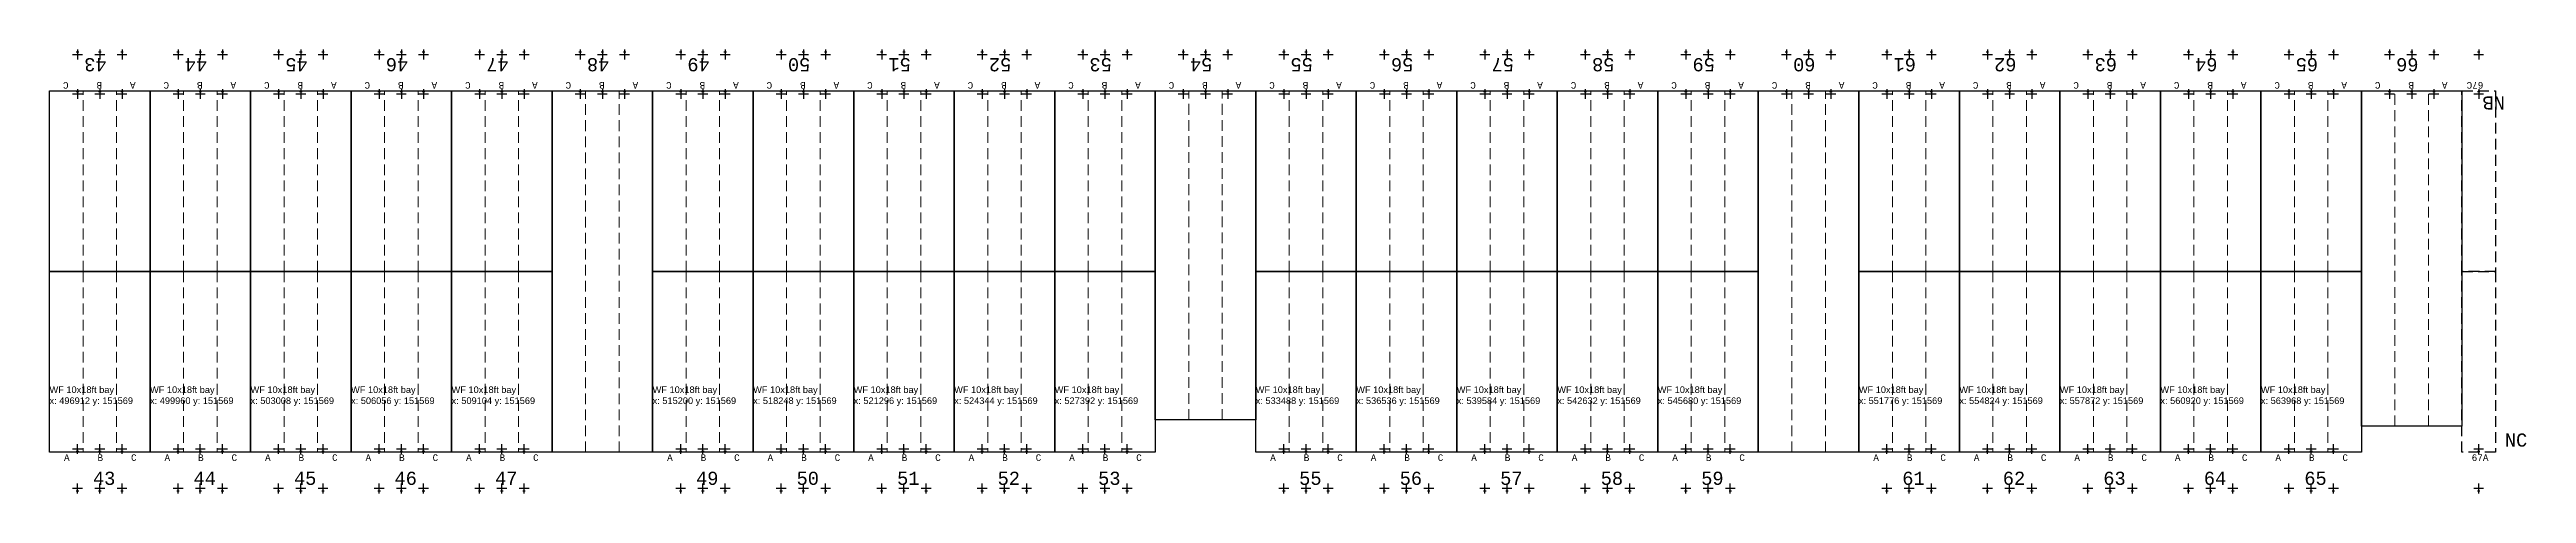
# Model space of a CAD drawing. Header units: millimetres. Extents: x 308165 to 657535, y 5096 to 173229.
# Drawn here: x 496912 to 572020, y 150319 to 163792 of the extents above; entities that cross this region are included whole.
import ezdxf

# ---------------------------------------------------------------- set-up
doc = ezdxf.new("R2010")
doc.units = ezdxf.units.MM
doc.linetypes.add('DASHED', pattern=[0.75, 0.5, -0.25])
for name, color, linetype in [('Bin location transponder', 250, 'Continuous'), ('WF exist equipment', 6, 'Continuous'), ('WF_numbers', 6, 'Continuous')]:
    doc.layers.add(name, color=color, linetype=linetype)
for name, color, linetype, lineweight in [('WF buffer', 1, 'DASHED', 30), ('WF transponder', 3, 'Continuous', 30), ('WF_bay', 5, 'Continuous', 30), ('WF_sketch_stock_areas', 30, 'Continuous', 30)]:
    doc.layers.add(name, color=color, linetype=linetype, lineweight=lineweight)
doc.styles.get("Standard").update_dxf_attribs({"font": 'arial.ttf'})
doc.styles.add('WF_txt', font='consola.ttf')

msp = doc.modelspace()

# ---------------------------------------------------------------- texts
at = {"char_height": 200, "attachment_point": 1}
for s, insert in [('WF 10x18ft bay\\Px: 496912 y: 151569', (496912, 153569)), ('WF 10x18ft bay\\Px: 499960 y: 151569', (499960, 153569)), ('WF 10x18ft bay\\Px: 503008 y: 151569', (503008, 153569)), ('WF 10x18ft bay\\Px: 506056 y: 151569', (506056, 153569)), ('WF 10x18ft bay\\Px: 509104 y: 151569', (509104, 153569)), ('WF 10x18ft bay\\Px: 515200 y: 151569', (515200, 153569)), ('WF 10x18ft bay\\Px: 518248 y: 151569', (518248, 153569)), ('WF 10x18ft bay\\Px: 521296 y: 151569', (521296, 153569)), ('WF 10x18ft bay\\Px: 524344 y: 151569', (524344, 153569)), ('WF 10x18ft bay\\Px: 527392 y: 151569', (527392, 153569)), ('WF 10x18ft bay\\Px: 533488 y: 151569', (533488, 153569)), ('WF 10x18ft bay\\Px: 536536 y: 151569', (536536, 153569)), ('WF 10x18ft bay\\Px: 539584 y: 151569', (539584, 153569)), ('WF 10x18ft bay\\Px: 542632 y: 151569', (542632, 153569)), ('WF 10x18ft bay\\Px: 545680 y: 151569', (545680, 153569)), ('WF 10x18ft bay\\Px: 551776 y: 151569', (551776, 153569)), ('WF 10x18ft bay\\Px: 554824 y: 151569', (554824, 153569)), ('WF 10x18ft bay\\Px: 557872 y: 151569', (557872, 153569)), ('WF 10x18ft bay\\Px: 560920 y: 151569', (560920, 153569)), ('WF 10x18ft bay\\Px: 563968 y: 151569', (563968, 153569))]:
    msp.add_mtext(s, dxfattribs=dict(at, insert=insert))
at = {"layer": 'WF_numbers', "linetype": 'DASHED', "attachment_point": 1, "style": 'WF_txt'}
for s, insert, char_height, rotation in [('43', (498644, 163130, -162219), 400, 180), ('44', (501692, 163130, -162219), 400, 180), ('45', (504740, 163130, -162219), 400, 180), ('46', (507788, 163130, -162219), 400, 180), ('47', (510836, 163130, -162219), 400, 180), ('48', (513884, 163130, -162219), 400, 180), ('49', (516932, 163130, -162219), 400, 180), ('50', (519980, 163130, -162219), 400, 180), ('51', (523028, 163130, -162219), 400, 180), ('52', (526076, 163130, -162219), 400, 180), ('53', (529124, 163130, -162219), 400, 180), ('54', (532172, 163130, -162219), 400, 180), ('55', (535220, 163130, -162219), 400, 180), ('56', (538268, 163130, -162219), 400, 180), ('57', (541316, 163130, -162219), 400, 180), ('58', (544364, 163130, -162219), 400, 180), ('59', (547412, 163130, -162219), 400, 180), ('60', (550460, 163130, -162219), 400, 180), ('61', (553508, 163130, -162219), 400, 180), ('62', (556556, 163130, -162219), 400, 180), ('63', (559604, 163130, -162219), 400, 180), ('64', (562652, 163130, -162219), 400, 180), ('65', (565700, 163130, -162219), 400, 180), ('66', (568748, 163130, -162219), 400, 180), ('C', (567593, 162605, -162943), 200, 180), ('B', (568609, 162605, -162943), 200, 180), ('A', (569625, 162605, -162943), 200, 180), ('67C', (570714, 162605, -162943), 200, 180), ('NB', (571366, 161970, -486658), 400, 180), ('67A', (570359, 151507, -162943), 200, 0)]:
    msp.add_mtext_dynamic_manual_height_columns(s, width=423.53, gutter_width=2118, heights=[0], dxfattribs=dict(at, insert=insert, char_height=char_height, rotation=rotation))
at = {"layer": 'WF_numbers', "linetype": 'DASHED', "char_height": 400, "attachment_point": 1, "style": 'WF_txt'}
for s, insert in [('NC', (571366, 152142, -486658)), ('43', (498229, 150981, -162219)), ('44', (501277, 150981, -162219)), ('45', (504325, 150981, -162219)), ('46', (507373, 150981, -162219)), ('47', (510421, 150981, -162219)), ('49', (516517, 150981, -162219)), ('50', (519565, 150981, -162219)), ('51', (522613, 150981, -162219)), ('52', (525661, 150981, -162219)), ('53', (528709, 150981, -162219)), ('55', (534805, 150981, -162219)), ('56', (537853, 150981, -162219)), ('57', (540901, 150981, -162219)), ('58', (543949, 150981, -162219)), ('59', (546997, 150981, -162219)), ('61', (553093, 150981, -162219)), ('62', (556141, 150981, -162219)), ('63', (559189, 150981, -162219)), ('64', (562237, 150981, -162219)), ('65', (565285, 150981, -162219))]:
    msp.add_mtext_dynamic_manual_height_columns(s, width=423.53, gutter_width=2118, heights=[0], dxfattribs=dict(at, insert=insert))

# ---------------------------------------------------------------- blocks, each defined once
blk = doc.blocks.new('WF 10x33ft bay')
at = {"layer": 'WF_bay', "linetype": 'DASHED', "lineweight": 5, "ltscale": 650}
for p, q in [((1217015, 971328, -162219), (1217015, 981510, -162219)), ((1218031, 971328, -162219), (1218031, 981510, -162219))]:
    blk.add_line(p, q, dxfattribs=at)
at = {"layer": 'WF_bay', "elevation": -162219}
blk.add_lwpolyline([(1219047, 971328), (1215999, 971328), (1215999, 981510), (1219047, 981510)], close=True, dxfattribs=at)
blk = doc.blocks.new('Bin location transponder')
at = {"layer": 'Bin location transponder', "color": 3, "lineweight": 30}
for p, q in [((-600, 0), (600, 0)), ((-150, 300), (150, 300)), ((0, 600), (0, -600))]:
    blk.add_line(p, q, dxfattribs=at)
blk = doc.blocks.new('WF 10x18ft bay')
at = {"layer": 'WF_bay', "linetype": 'DASHED', "lineweight": 5, "ltscale": 650}
for p, q in [((1016, 5486), (1016, 0)), ((2032, 5486), (2032, 0))]:
    blk.add_line(p, q, dxfattribs=at)
at = {"layer": 'WF_bay'}
blk.add_lwpolyline([(0, 5486), (3048, 5486), (3048, 0), (0, 0)], close=True, dxfattribs=at)
at = {"layer": 'WF transponder', "xscale": 0.25, "yscale": 0.25, "zscale": 0.25, "rotation": 180.0000000062352}
for p in [(850, 100), (1524, 100), (2198, 100), (850, -1100), (1524, -1100), (2198, -1100)]:
    blk.add_blockref('Bin location transponder', p, dxfattribs=at)
at = {"layer": 'WF_numbers', "linetype": 'DASHED', "char_height": 200, "attachment_point": 1, "rotation": 0, "style": 'WF_txt'}
for s, insert in [('A', (439, -62, -723)), ('B', (1455, -62, -723)), ('C', (2471, -62, -723))]:
    blk.add_mtext_dynamic_manual_height_columns(s, width=423.53, gutter_width=2118, heights=[0], dxfattribs=dict(at, insert=insert))
blk = doc.blocks.new('WF 10x36ft bay')
at = {"layer": 'WF_bay', "linetype": 'DASHED', "lineweight": 5, "ltscale": 650}
for p, q in [((1016, 10973), (1016, 0)), ((2032, 10973), (2032, 0))]:
    blk.add_line(p, q, dxfattribs=at)
at = {"layer": 'WF_bay'}
blk.add_lwpolyline([(0, 10973), (3048, 10973), (3048, 0), (0, 0)], close=True, dxfattribs=at)
at = {"layer": 'WF transponder', "xscale": 0.25, "yscale": 0.25, "zscale": 0.25, "rotation": 180.0000000062352}
for p in [(850, 100), (1524, 100), (2198, 100), (850, -1100), (1524, -1100), (2198, -1100)]:
    blk.add_blockref('Bin location transponder', p, dxfattribs=at)
at = {"layer": 'WF_numbers', "linetype": 'DASHED', "char_height": 200, "attachment_point": 1, "rotation": 0, "style": 'WF_txt'}
for s, insert in [('A', (439, -62, -723)), ('B', (1455, -62, -723)), ('C', (2471, -62, -723))]:
    blk.add_mtext_dynamic_manual_height_columns(s, width=423.53, gutter_width=2118, heights=[0], dxfattribs=dict(at, insert=insert))
blk = doc.blocks.new('WF 40x216in buffer')
at = {"layer": 'WF buffer', "ltscale": 650}
blk.add_lwpolyline([(0, 5486), (1016, 5486), (1016, 0), (0, 0)], close=True, dxfattribs=at)
at = {"layer": 'WF transponder', "xscale": 0.25, "yscale": 0.25, "zscale": 0.25, "rotation": 180.0000000062352}
for p in [(508, 100), (508, -1100)]:
    blk.add_blockref('Bin location transponder', p, dxfattribs=at)
blk = doc.blocks.new('WF 10x34ft bay')
at = {"layer": 'WF_bay', "linetype": 'DASHED', "lineweight": 5, "ltscale": 650}
for p, q in [((1143863, 971520, -162219), (1143863, 981510, -162219)), ((1144879, 971520, -162219), (1144879, 981510, -162219))]:
    blk.add_line(p, q, dxfattribs=at)
at = {"layer": 'WF_bay', "elevation": -162219}
blk.add_lwpolyline([(1145895, 971520), (1142847, 971520), (1142847, 981510), (1145895, 981510)], close=True, dxfattribs=at)
at = {"layer": 'WF transponder', "xscale": 0.25, "yscale": 0.25, "zscale": 0.25}
for p in [(1143697, 982610, -162219), (1144371, 982610, -162219), (1145045, 982610, -162219), (1143697, 981410, -162219), (1144371, 981410, -162219), (1145045, 981410, -162219)]:
    blk.add_blockref('Bin location transponder', p, dxfattribs=at)
at = {"layer": 'WF_numbers', "linetype": 'DASHED', "char_height": 200, "attachment_point": 1, "rotation": 180, "style": 'WF_txt'}
for s, insert in [('C', (1143424, 981572, -162943)), ('B', (1144440, 981572, -162943)), ('A', (1145456, 981572, -162943))]:
    blk.add_mtext_dynamic_manual_height_columns(s, width=423.53, gutter_width=2118, heights=[0], dxfattribs=dict(at, insert=insert))

# ---------------------------------------------------------------- block references
at = {"layer": 'WF exist equipment', "color": 7, "true_color": 0xffffff}
for name, p in [('WF 10x34ft bay', (-612407, -818968)), ('WF 10x33ft bay', (-648983, -818968))]:
    msp.add_blockref(name, p, dxfattribs=at)
at = {"layer": 'WF transponder', "xscale": 0.25, "yscale": 0.25, "zscale": 0.25}
for p in [(567866, 163642, -162219), (568540, 163642, -162219), (569214, 163642, -162219), (567866, 162442, -162219), (568540, 162442, -162219), (569214, 162442, -162219)]:
    msp.add_blockref('Bin location transponder', p, dxfattribs=at)
at = {"layer": 'WF_sketch_stock_areas'}
for name, p, rotation in [('WF 10x18ft bay', (499960, 162542, -162219), 179.9999999999069), ('WF 10x18ft bay', (503008, 162542, -162219), 179.9999999999069), ('WF 10x18ft bay', (506056, 162542, -162219), 179.9999999999069), ('WF 10x18ft bay', (509104, 162542, -162219), 179.9999999999069), ('WF 10x18ft bay', (512152, 162542, -162219), 179.9999999999069), ('WF 10x36ft bay', (515200, 162542, -162219), 180.0000000000523), ('WF 10x18ft bay', (518248, 162542, -162219), 179.9999999999069), ('WF 10x18ft bay', (521296, 162542, -162219), 179.9999999999069), ('WF 10x18ft bay', (524344, 162542, -162219), 179.9999999999069), ('WF 10x18ft bay', (527392, 162542, -162219), 179.9999999999069), ('WF 10x18ft bay', (530440, 162542, -162219), 179.9999999999069), ('WF 10x18ft bay', (536536, 162542, -162219), 179.9999999999069), ('WF 10x18ft bay', (539584, 162542, -162219), 179.9999999999069), ('WF 10x18ft bay', (542632, 162542, -162219), 179.9999999999069), ('WF 10x18ft bay', (545680, 162542, -162219), 179.9999999999069), ('WF 10x18ft bay', (548728, 162542, -162219), 179.9999999999069), ('WF 10x36ft bay', (551776, 162542, -162219), 180.0000000000523), ('WF 10x18ft bay', (554824, 162542, -162219), 179.9999999999069), ('WF 10x18ft bay', (557872, 162542, -162219), 179.9999999999069), ('WF 10x18ft bay', (560920, 162542, -162219), 179.9999999999069), ('WF 10x18ft bay', (563968, 162542, -162219), 179.9999999999069), ('WF 10x18ft bay', (567016, 162542, -162219), 179.9999999999069), ('WF 40x216in buffer', (571080, 162542, -162219), 179.9999999988919)]:
    msp.add_blockref(name, p, dxfattribs=dict(at, rotation=rotation))
for name, p in [('WF 10x18ft bay', (496912, 151569, -162219)), ('WF 10x18ft bay', (499960, 151569, -162219)), ('WF 10x18ft bay', (503008, 151569, -162219)), ('WF 10x18ft bay', (506056, 151569, -162219)), ('WF 10x18ft bay', (509104, 151569, -162219)), ('WF 10x18ft bay', (515200, 151569, -162219)), ('WF 10x18ft bay', (518248, 151569, -162219)), ('WF 10x18ft bay', (521296, 151569, -162219)), ('WF 10x18ft bay', (524344, 151569, -162219)), ('WF 10x18ft bay', (527392, 151569, -162219)), ('WF 10x18ft bay', (533488, 151569, -162219)), ('WF 10x18ft bay', (536536, 151569, -162219)), ('WF 10x18ft bay', (539584, 151569, -162219)), ('WF 10x18ft bay', (542632, 151569, -162219)), ('WF 10x18ft bay', (545680, 151569, -162219)), ('WF 10x18ft bay', (551776, 151569, -162219)), ('WF 10x18ft bay', (554824, 151569, -162219)), ('WF 10x18ft bay', (557872, 151569, -162219)), ('WF 10x18ft bay', (560920, 151569, -162219)), ('WF 10x18ft bay', (563968, 151569, -162219)), ('WF 40x216in buffer', (570064, 151569, -162219))]:
    msp.add_blockref(name, p, dxfattribs=at)

msp.set_redraw_order([(e.dxf.handle, doc.entitydb.next_handle()) for e in msp.query("TEXT MTEXT ATTDEF DIMENSION ARC_DIMENSION")])  # texts and dimensions are drawn at this point

doc.saveas('drawing.dxf')
